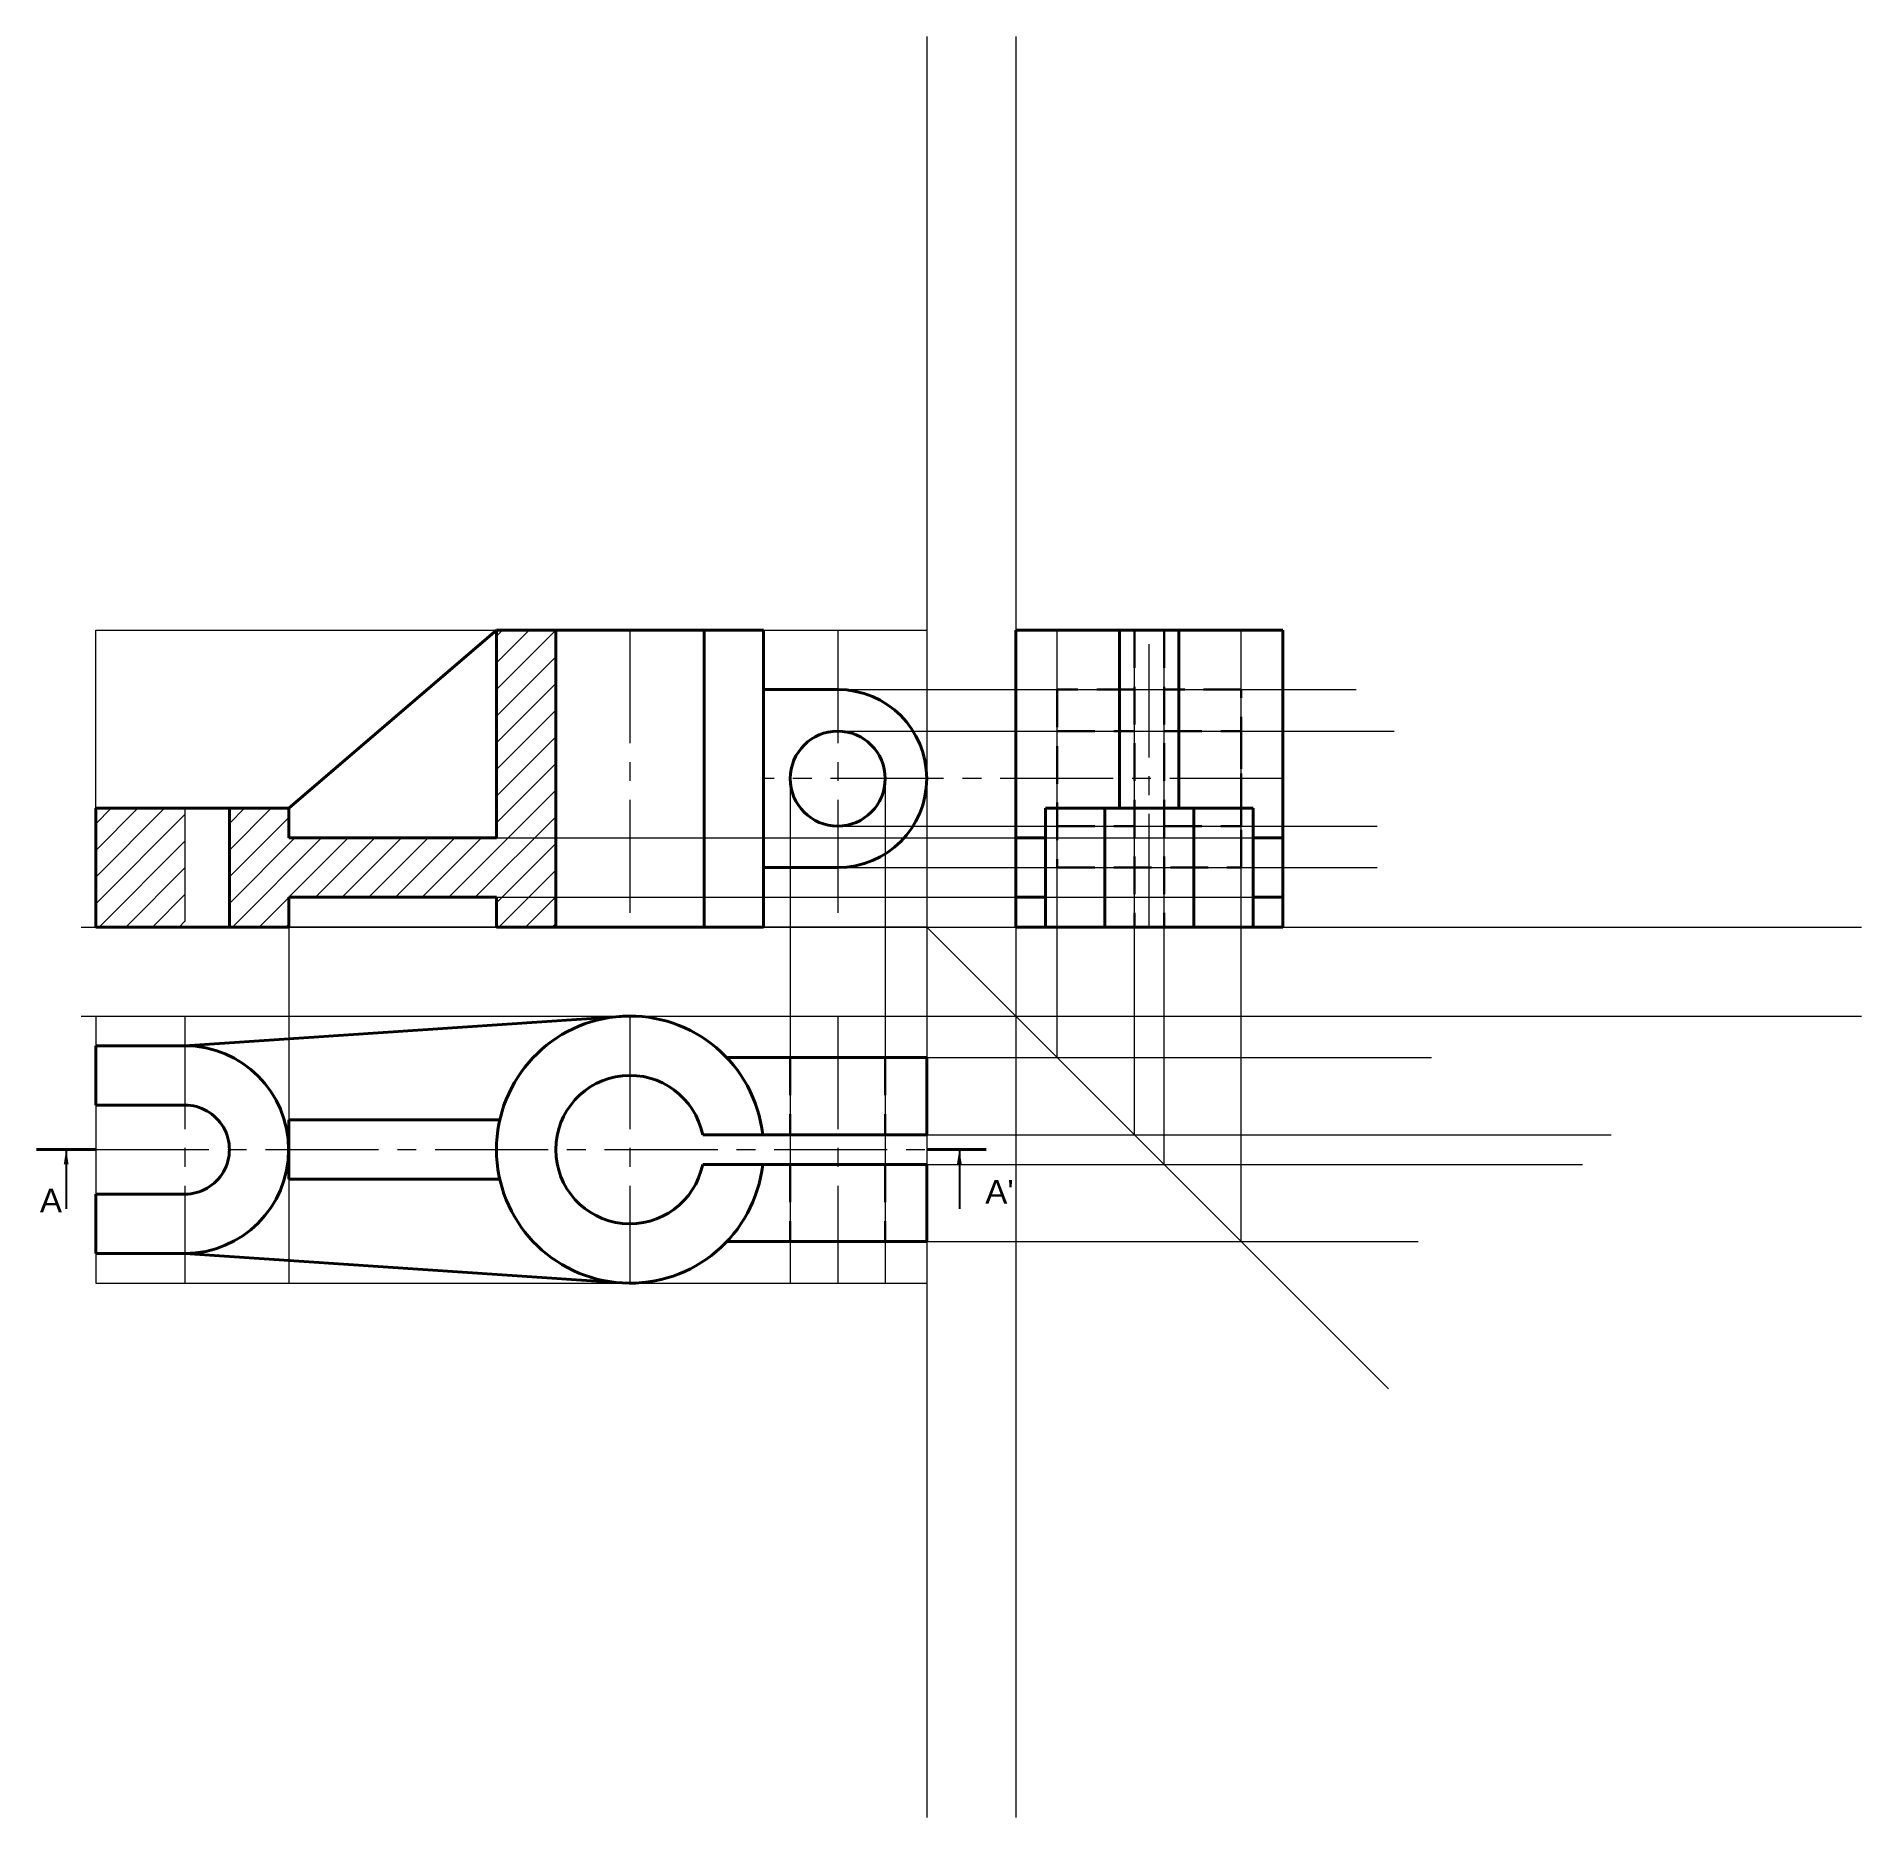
# Model space of a CAD drawing. Header units: millimetres. Extents: x 0 to 7799, y -473 to 358.
# Drawn here: x 7491.8 to 7799.3, y -114.8 to 185.2 of the extents above; entities that cross this region are included whole.
import ezdxf

# ---------------------------------------------------------------- set-up
doc = ezdxf.new("R2010")
doc.units = ezdxf.units.MM
doc.linetypes.add('CENTER2', pattern=[28.575, 19.05, -3.175, 3.175, -3.175])
doc.linetypes.add('DASHED2', pattern=[9.525, 6.35, -3.175])
for name, color, linetype, lineweight in [('Centre', 1, 'CENTER2', 20), ('Dimension n Hatch', 6, 'Continuous', 20), ('Hidden', 3, 'DASHED2', 30), ('Object', 2, 'Continuous', 40), ('Projection', 5, 'Continuous', 5)]:
    doc.layers.add(name, color=color, linetype=linetype, lineweight=lineweight)
doc.styles.get("Standard").update_dxf_attribs({"font": 'arial.ttf'})
doc.dimstyles.new('ISO-25', dxfattribs={"dimtxt": 2.5, "dimasz": 2.5, "dimexe": 1.25, "dimexo": 0.625, "dimtad": 1, "dimtxsty": 'Standard', "dimcen": 2.5, "dimadec": 0, "dimazin": 0, "dimtfac": 1, "dimtmove": 0, "dimatfit": 3, "dimfxl": 1, "dimarcsym": 0})

msp = doc.modelspace()

# ---------------------------------------------------------------- texts
at = {"layer": 'Object'}
for s, p in [('A', (7492.326, -12.819)), ("A'", (7651.613, -11.366))]:
    msp.add_text(s, height=4, dxfattribs=at).set_placement(p)

# ---------------------------------------------------------------- hatches: boundary and pattern name
at = {"layer": 'Dimension n Hatch'}
h = msp.add_hatch(dxfattribs=at)
h.set_pattern_fill('ANSI31', color=256)
h.paths.add_polyline_path([(7516.756, 55.24), (7501.756, 55.24), (7501.756, 35.24), (7516.756, 35.24)])
h.paths.add_polyline_path([(7579.256, 85.24), (7569.256, 85.24), (7569.256, 50.24), (7534.256, 50.24), (7534.256, 55.24), (7524.256, 55.24), (7524.256, 35.24), (7534.256, 35.24), (7534.256, 40.24), (7569.256, 40.24), (7569.256, 35.24), (7579.256, 35.24)])

# ---------------------------------------------------------------- linework, layer by layer
at = {"layer": 'Centre'}
for p, q in [((7591.756, 85.24), (7591.756, 35.24)), ((7626.756, 85.24), (7626.756, 35.24)), ((7679.256, 35.24), (7679.256, 85.24)), ((7701.756, 60.24), (7614.256, 60.24)), ((7516.756, 55.24), (7516.756, 35.24)), ((7516.756, 20.24), (7516.756, -24.76)), ((7591.756, 20.24), (7591.756, -24.76)), ((7626.756, 20.24), (7626.756, -24.76)), ((7501.756, -2.26), (7641.756, -2.26))]:
    msp.add_line(p, q, dxfattribs=at)
at = {"layer": 'Hidden'}
for p, q in [((7676.756, 85.24), (7676.756, 35.24)), ((7681.756, 85.24), (7681.756, 35.24)), ((7663.756, 75.24), (7663.756, 45.24)), ((7676.756, 75.24), (7663.756, 75.24)), ((7694.756, 75.24), (7681.756, 75.24)), ((7694.756, 45.24), (7694.756, 75.24)), ((7663.756, 68.24), (7676.756, 68.24)), ((7681.756, 68.24), (7694.756, 68.24)), ((7694.756, 68.24), (7694.756, 52.24)), ((7663.756, 52.24), (7676.756, 52.24)), ((7681.756, 52.24), (7694.756, 52.24)), ((7663.756, 45.24), (7694.756, 45.24)), ((7618.756, 13.24), (7618.756, 0.24)), ((7634.756, 13.24), (7634.756, 0.24)), ((7618.756, -4.76), (7618.756, -17.76)), ((7634.756, -4.76), (7634.756, -17.76))]:
    msp.add_line(p, q, dxfattribs=at)
at = {"layer": 'Object'}
for p, q in [((7534.256, 55.24), (7569.256, 85.24)), ((7591.756, 85.24), (7569.256, 85.24)), ((7569.256, 85.24), (7569.256, 50.24)), ((7591.756, 85.24), (7579.256, 85.24)), ((7579.256, 85.24), (7579.256, 35.24)), ((7614.256, 85.24), (7591.756, 85.24)), ((7591.756, 85.24), (7604.256, 85.24)), ((7604.256, 85.24), (7604.256, 35.24)), ((7614.256, 35.24), (7614.256, 85.24)), ((7674.256, 85.24), (7656.756, 85.24)), ((7656.756, 85.24), (7656.756, 35.24)), ((7674.256, 55.24), (7674.256, 85.24)), ((7674.256, 85.24), (7684.256, 85.24)), ((7684.256, 85.24), (7684.256, 55.24)), ((7684.256, 85.24), (7701.756, 85.24)), ((7701.756, 85.24), (7701.756, 35.24)), ((7626.756, 75.24), (7614.256, 75.24)), ((7501.756, 35.24), (7501.756, 55.24)), ((7501.756, 55.24), (7516.756, 55.24)), ((7501.756, 55.24), (7516.756, 55.24)), ((7516.756, 55.24), (7534.256, 55.24)), ((7516.756, 55.24), (7524.256, 55.24)), ((7524.256, 55.24), (7524.256, 35.24)), ((7534.256, 55.24), (7534.256, 50.24)), ((7534.256, 55.24), (7534.256, 50.24)), ((7661.756, 35.24), (7661.756, 55.24)), ((7661.756, 55.24), (7671.756, 55.24)), ((7671.756, 55.24), (7671.756, 35.24)), ((7671.756, 55.24), (7686.756, 55.24)), ((7679.256, 55.24), (7674.256, 55.24)), ((7696.756, 55.24), (7686.756, 55.24)), ((7686.756, 55.24), (7686.756, 35.24)), ((7696.756, 35.24), (7696.756, 55.24)), ((7534.256, 50.24), (7569.256, 50.24)), ((7656.756, 40.24), (7656.756, 50.24)), ((7656.756, 50.24), (7661.756, 50.24)), ((7696.756, 50.24), (7701.756, 50.24)), ((7701.756, 50.24), (7701.756, 40.24)), ((7626.756, 45.24), (7614.256, 45.24)), ((7534.256, 35.24), (7534.256, 40.24)), ((7534.256, 40.24), (7569.256, 40.24)), ((7534.256, 40.24), (7534.256, 35.24)), ((7569.256, 40.24), (7569.256, 35.24)), ((7661.756, 40.24), (7656.756, 40.24)), ((7701.756, 40.24), (7696.756, 40.24)), ((7534.256, 35.24), (7501.756, 35.24)), ((7569.256, 35.24), (7614.256, 35.24)), ((7656.756, 35.24), (7661.756, 35.24)), ((7679.256, 35.24), (7661.756, 35.24)), ((7661.756, 35.24), (7696.756, 35.24)), ((7661.756, 35.24), (7661.756, 35.24)), ((7701.756, 35.24), (7696.756, 35.24)), ((7516.756, 15.24), (7590.244, 20.189)), ((7516.756, 15.24), (7501.756, 15.24)), ((7501.756, 15.24), (7501.756, 5.24)), ((7641.756, 13.24), (7608.066, 13.24)), ((7641.756, 0.24), (7641.756, 13.24)), ((7501.756, 5.24), (7516.756, 5.24)), ((7534.256, -2.26), (7534.256, 2.74)), ((7534.256, 2.74), (7569.819, 2.74)), ((7626.756, 0.24), (7604.004, 0.24)), ((7626.756, 0.24), (7604.004, 0.24)), ((7626.756, 0.24), (7641.756, 0.24)), ((7501.756, -2.26), (7491.756, -2.26)), ((7534.256, -2.26), (7534.256, -7.26)), ((7641.756, -2.26), (7651.756, -2.26)), ((7626.756, -4.76), (7604.004, -4.76)), ((7626.756, -4.76), (7641.756, -4.76)), ((7641.756, -4.76), (7641.756, -17.76)), ((7534.256, -7.26), (7569.819, -7.26)), ((7516.756, -9.76), (7501.756, -9.76)), ((7501.756, -9.76), (7501.756, -19.76)), ((7641.756, -17.76), (7608.066, -17.76)), ((7501.756, -19.76), (7516.756, -19.76)), ((7516.756, -19.76), (7590.244, -24.709))]:
    msp.add_line(p, q, dxfattribs=at)
msp.add_circle((7626.756, 60.24), 8, dxfattribs=at)
for centre, radius, start, end in [((7626.756, 60.24), 15, 270, 90), ((7591.756, -2.26), 22.5, 6.37937, 353.62063), ((7516.734, -2.26), 17.5, 270.07325, 89.92675), ((7591.756, -2.26), 12.5, 11.53696, 348.46304), ((7516.756, -2.26), 7.5, 270, 90.11189)]:
    msp.add_arc(centre, radius, start, end, dxfattribs=at)
at = {"layer": 'Projection'}
for p, q in [((7641.756, 185.24), (7641.756, -114.76)), ((7656.756, 185.24), (7656.756, 85.24)), ((7501.756, 35.24), (7501.756, 85.24)), ((7501.756, 85.24), (7641.756, 85.24)), ((7663.756, 13.24), (7663.756, 85.24)), ((7676.756, 0.24), (7676.756, 85.24)), ((7681.756, -4.76), (7681.756, 85.24)), ((7694.756, -17.76), (7694.756, 85.24)), ((7626.756, 75.24), (7714.136, 75.24)), ((7626.756, 68.24), (7720.541, 68.24)), ((7618.756, 60.24), (7618.756, -24.76)), ((7634.756, 60.24), (7634.756, -24.76)), ((7569.256, 50.24), (7701.756, 50.24)), ((7626.756, 52.24), (7717.659, 52.24)), ((7626.756, 45.24), (7717.659, 45.24)), ((7569.256, 40.24), (7701.756, 40.24)), ((7499.256, 35.24), (7656.756, 35.24)), ((7641.756, 35.24), (7501.756, 35.24)), ((7534.256, 35.24), (7534.256, -24.76)), ((7641.756, 35.24), (7719.577, -42.58)), ((7656.756, 35.24), (7656.756, -114.76)), ((7701.756, 35.24), (7799.256, 35.24)), ((7499.256, 20.24), (7799.256, 20.24)), ((7501.756, 20.24), (7501.756, -24.76)), ((7641.756, 13.24), (7726.829, 13.24)), ((7641.756, 0.24), (7757.051, 0.24)), ((7641.756, -4.76), (7752.228, -4.76)), ((7641.756, -17.76), (7724.579, -17.76)), ((7501.756, -24.76), (7641.756, -24.76))]:
    msp.add_line(p, q, dxfattribs=at)

msp.set_redraw_order([(e.dxf.handle, doc.entitydb.next_handle()) for e in msp.query("TEXT MTEXT ATTDEF DIMENSION ARC_DIMENSION")])  # texts and dimensions are drawn at this point

# ---------------------------------------------------------------- leaders
at = {"layer": 'Object'}
for points in [[(7496.756, -2.26), (7496.756, -12.26)], [(7647.248, -2.26), (7647.248, -12.26)]]:
    msp.add_leader(points, dimstyle='ISO-25', dxfattribs=at)

doc.saveas('drawing.dxf')
